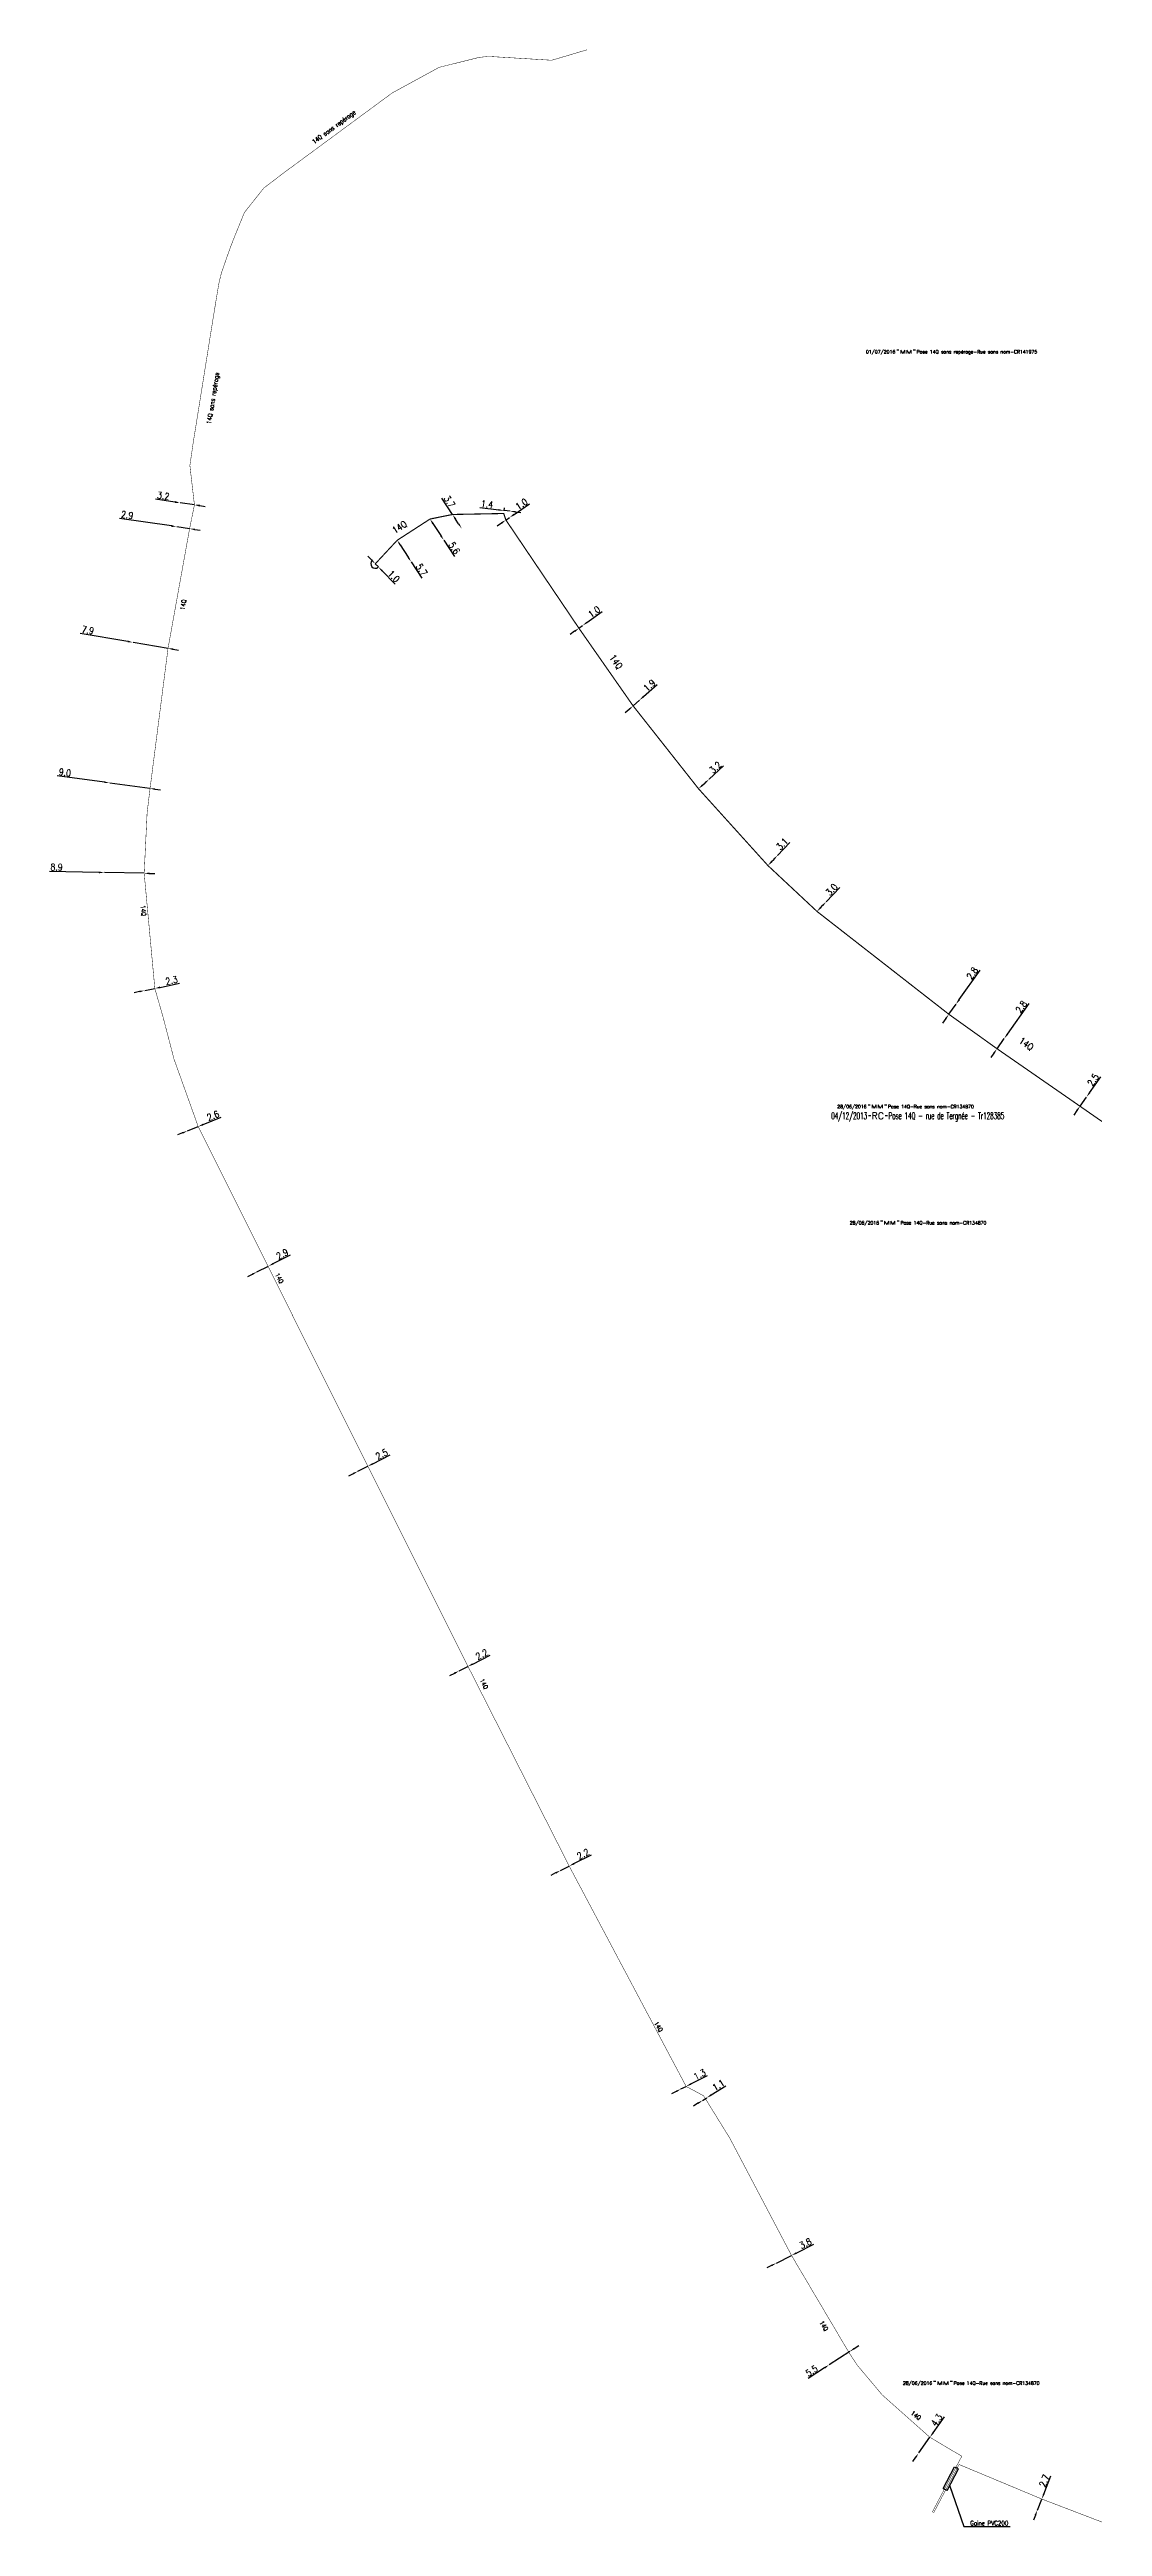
# Model space of a CAD drawing. Header units: millimetres. Extents: x 163765 to 164000, y 124447 to 125000.
import ezdxf
from ezdxf.enums import TextEntityAlignment as Align

# ---------------------------------------------------------------- set-up
doc = ezdxf.new("R2010")
doc.units = ezdxf.units.MM
doc.header["$PDMODE"] = 34
doc.linetypes.add('S_ST', pattern=[14, 8, -1.5, 0, -1.5, 0, -1.5, 0, -1.5])
doc.layers.get('0').update_dxf_attribs({"linetype": 'CONTINUOUS'})
doc.layers.get('DEFPOINTS').update_dxf_attribs({"linetype": 'CONTINUOUS'})
for name, color, linetype in [('S_100', 5, 'CONTINUOUS'), ('S_300', 7, 'CONTINUOUS'), ('S_400', 7, 'CONTINUOUS'), ('S_910', 7, 'CONTINUOUS')]:
    doc.layers.add(name, color=color, linetype=linetype)
doc.styles.get("Standard").update_dxf_attribs({"font": 'romans.shx', "width": 0.85})
doc.dimstyles.get("Standard").update_dxf_attribs({"dimtxt": 1.5, "dimasz": 1.2, "dimexe": 0.625, "dimexo": 0.625, "dimgap": 0.25, "dimtad": 1, "dimdec": 1, "dimzin": 0, "dimdsep": 46, "dimtxsty": 'Standard', "dimcen": -0.5, "dimadec": 0, "dimazin": 0, "dimtfac": 1, "dimtdec": 1, "dimtmove": 0, "dimatfit": 3, "dimfxl": 0, "dimtolj": 1, "dimtzin": 0, "dimarcsym": 0})

msp = doc.modelspace()

# ---------------------------------------------------------------- texts
at = {"layer": 'S_100', "linetype": 'Continuous', "width": 0.85}
for s, height, rotation, p in [('14Q sans repérage', 1, 36.3699, (163823.97, 124978.9)), ('14Q sans repérage', 1, 80.9683, (163800.92, 124916.34)), ('14Q', 1.5, 32.9135, (163842.04, 124891.84)), ('14Q ', 1, 81.6563, (163795.05, 124874.79)), ('14Q', 1.5, 304.9329, (163889.85, 124864.25)), ('14Q', 1, 275.0461, (163785.23, 124808.88)), ('14Q', 1.5, 325.266, (163981.28, 124778.32)), ('14Q ', 1, 296.8609, (163815.2, 124726.46)), ('14Q ', 1, 296.8609, (163860.93, 124635.83)), ('14Q ', 1, 301.5265, (163899.87, 124559.18)), ('14Q ', 1, 301.5265, (163936.83, 124492.38)), ('14Q ', 1, 323.9371, (163957.19, 124471.91))]:
    msp.add_text(s, height=height, rotation=rotation, dxfattribs=at).set_placement(p)
at = {"layer": 'S_400', "linetype": 'Continuous', "insert": (163970.57, 124447.05), "char_height": 1, "attachment_point": 7}
msp.add_mtext('\\A1;Gaine PVC200', dxfattribs=at)

# ---------------------------------------------------------------- blocks, each defined once
blk = doc.blocks.new('*D0')
at = {"layer": 'DEFPOINTS', "color": 0, "linetype": 'Continuous', "transparency": 16777216}
for p in [(163996.55, 124766.07), (163996.55, 124766.07), (163995.11, 124764.03)]:
    blk.add_point(p, dxfattribs=at)
at = {"layer": 'S_100', "color": 0, "linetype": 'Continuous', "lineweight": -2, "transparency": 16777216}
for p, q in [((163995.11, 124764.03), (163996.55, 124766.07)), ((163997.24, 124767.05), (163999.76, 124770.63)), ((163994.42, 124763.05), (163993.73, 124762.07))]:
    blk.add_line(p, q, dxfattribs=at)
at = {"layer": 'S_100', "color": 0, "linetype": 'Continuous', "transparency": 16777216}
for points in [[(163997.08, 124767.17), (163997.4, 124766.94), (163996.55, 124766.07)], [(163994.25, 124763.16), (163994.58, 124762.93), (163995.11, 124764.03)]]:
    blk.add_solid(points, dxfattribs=at)
at = {"layer": 'S_100', "color": 0, "linetype": 'Continuous', "transparency": 16777216, "insert": (163998.03, 124769.91), "char_height": 1.5, "attachment_point": 5, "rotation": 54.8343}
blk.add_mtext('\\A1;2.5', dxfattribs=at)
blk = doc.blocks.new('*D1')
at = {"layer": 'DEFPOINTS', "color": 0, "linetype": 'Continuous', "transparency": 16777216}
for p in [(163976.56, 124776.88), (163978.18, 124779.17), (163978.18, 124779.17)]:
    blk.add_point(p, dxfattribs=at)
at = {"layer": 'S_100', "color": 0, "linetype": 'Continuous', "lineweight": -2, "transparency": 16777216}
for p, q in [((163978.88, 124780.15), (163983.72, 124786.96)), ((163976.56, 124776.88), (163978.18, 124779.17)), ((163975.87, 124775.91), (163975.17, 124774.93))]:
    blk.add_line(p, q, dxfattribs=at)
at = {"layer": 'S_100', "color": 0, "linetype": 'Continuous', "transparency": 16777216}
for points in [[(163975.71, 124776.02), (163976.03, 124775.79), (163976.56, 124776.88)], [(163978.72, 124780.26), (163979.04, 124780.03), (163978.18, 124779.17)]]:
    blk.add_solid(points, dxfattribs=at)
at = {"layer": 'S_100', "color": 0, "linetype": 'Continuous', "transparency": 16777216, "insert": (163981.98, 124786.25), "char_height": 1.5, "attachment_point": 5, "rotation": 54.6368}
blk.add_mtext('\\A1;2.8', dxfattribs=at)
blk = doc.blocks.new('*D2')
at = {"layer": 'DEFPOINTS', "color": 0, "linetype": 'Continuous', "transparency": 16777216}
for p in [(163965.79, 124784.58), (163967.41, 124786.86), (163967.41, 124786.86)]:
    blk.add_point(p, dxfattribs=at)
at = {"layer": 'S_100', "color": 0, "linetype": 'Continuous', "lineweight": -2, "transparency": 16777216}
for p, q in [((163968.1, 124787.84), (163972.77, 124794.45)), ((163965.1, 124783.6), (163964.41, 124782.62)), ((163965.79, 124784.58), (163967.41, 124786.86))]:
    blk.add_line(p, q, dxfattribs=at)
at = {"layer": 'S_100', "color": 0, "linetype": 'Continuous', "transparency": 16777216}
for points in [[(163967.94, 124787.96), (163968.26, 124787.73), (163967.41, 124786.86)], [(163964.94, 124783.71), (163965.26, 124783.48), (163965.79, 124784.58)]]:
    blk.add_solid(points, dxfattribs=at)
at = {"layer": 'S_100', "color": 0, "linetype": 'Continuous', "transparency": 16777216, "insert": (163971.04, 124793.73), "char_height": 1.5, "attachment_point": 5, "rotation": 54.7373}
blk.add_mtext('\\A1;2.8', dxfattribs=at)
blk = doc.blocks.new('*D3')
at = {"layer": 'DEFPOINTS', "color": 0, "linetype": 'Continuous', "transparency": 16777216}
for p in [(163938.4, 124809.72), (163938.4, 124809.72), (163936.33, 124807.55)]:
    blk.add_point(p, dxfattribs=at)
at = {"layer": 'S_100', "color": 0, "linetype": 'Continuous', "lineweight": -2, "transparency": 16777216}
for p, q in [((163938.4, 124809.72), (163941.42, 124812.89)), ((163937.16, 124808.42), (163937.57, 124808.85))]:
    blk.add_line(p, q, dxfattribs=at)
at = {"layer": 'S_100', "color": 0, "linetype": 'Continuous', "transparency": 16777216}
for points in [[(163937.43, 124808.99), (163937.72, 124808.72), (163938.4, 124809.72)], [(163937.02, 124808.56), (163937.31, 124808.28), (163936.33, 124807.55)]]:
    blk.add_solid(points, dxfattribs=at)
at = {"layer": 'S_100', "color": 0, "linetype": 'Continuous', "transparency": 16777216, "insert": (163939.6, 124812.43), "char_height": 1.5, "attachment_point": 5, "rotation": 46.4002}
blk.add_mtext('\\A1;3.0', dxfattribs=at)
blk = doc.blocks.new('*D4')
at = {"layer": 'DEFPOINTS', "color": 0, "linetype": 'Continuous', "transparency": 16777216}
for p in [(163925.37, 124817.79), (163927.5, 124820.05), (163927.5, 124820.05)]:
    blk.add_point(p, dxfattribs=at)
at = {"layer": 'S_100', "color": 0, "linetype": 'Continuous', "lineweight": -2, "transparency": 16777216}
for p, q in [((163927.5, 124820.05), (163930.24, 124822.97)), ((163926.2, 124818.67), (163926.67, 124819.18))]:
    blk.add_line(p, q, dxfattribs=at)
at = {"layer": 'S_100', "color": 0, "linetype": 'Continuous', "transparency": 16777216}
for points in [[(163926.05, 124818.8), (163926.34, 124818.53), (163925.37, 124817.79)], [(163926.53, 124819.31), (163926.82, 124819.04), (163927.5, 124820.05)]]:
    blk.add_solid(points, dxfattribs=at)
at = {"layer": 'S_100', "color": 0, "linetype": 'Continuous', "transparency": 16777216, "insert": (163928.55, 124822.63), "char_height": 1.5, "attachment_point": 5, "rotation": 46.8332}
blk.add_mtext('\\A1;3.1', dxfattribs=at)
blk = doc.blocks.new('*D5')
at = {"layer": 'DEFPOINTS', "color": 0, "linetype": 'Continuous', "transparency": 16777216}
for p in [(163909.86, 124834.95), (163912.23, 124837.09), (163912.23, 124837.09)]:
    blk.add_point(p, dxfattribs=at)
at = {"layer": 'S_100', "color": 0, "linetype": 'Continuous', "lineweight": -2, "transparency": 16777216}
for p, q in [((163912.23, 124837.09), (163915.47, 124840.03)), ((163910.75, 124835.75), (163911.34, 124836.29))]:
    blk.add_line(p, q, dxfattribs=at)
at = {"layer": 'S_100', "color": 0, "linetype": 'Continuous', "transparency": 16777216}
for points in [[(163910.62, 124835.9), (163910.88, 124835.6), (163909.86, 124834.95)], [(163911.21, 124836.44), (163911.48, 124836.14), (163912.23, 124837.09)]]:
    blk.add_solid(points, dxfattribs=at)
at = {"layer": 'S_100', "color": 0, "linetype": 'Continuous', "transparency": 16777216, "insert": (163913.63, 124839.71), "char_height": 1.5, "attachment_point": 5, "rotation": 42.1687}
blk.add_mtext('\\A1;3.2', dxfattribs=at)
blk = doc.blocks.new('*D6')
at = {"layer": 'DEFPOINTS', "color": 0, "linetype": 'Continuous', "transparency": 16777216}
for p in [(163896.66, 124854.73), (163896.66, 124854.73), (163895.24, 124853.47)]:
    blk.add_point(p, dxfattribs=at)
at = {"layer": 'S_100', "color": 0, "linetype": 'Continuous', "lineweight": -2, "transparency": 16777216}
for p, q in [((163895.24, 124853.47), (163896.66, 124854.73)), ((163897.56, 124855.53), (163900.65, 124858.26)), ((163894.34, 124852.68), (163893.44, 124851.88))]:
    blk.add_line(p, q, dxfattribs=at)
at = {"layer": 'S_100', "color": 0, "linetype": 'Continuous', "transparency": 16777216}
for points in [[(163897.43, 124855.68), (163897.69, 124855.38), (163896.66, 124854.73)], [(163894.21, 124852.82), (163894.47, 124852.53), (163895.24, 124853.47)]]:
    blk.add_solid(points, dxfattribs=at)
at = {"layer": 'S_100', "color": 0, "linetype": 'Continuous', "transparency": 16777216, "insert": (163898.89, 124858.04), "char_height": 1.5, "attachment_point": 5, "rotation": 41.532}
blk.add_mtext('\\A1;1.9', dxfattribs=at)
blk = doc.blocks.new('*D7')
at = {"layer": 'DEFPOINTS', "color": 0, "linetype": 'Continuous', "transparency": 16777216}
for p in [(163883.13, 124870.81), (163883.94, 124871.39), (163883.94, 124871.39)]:
    blk.add_point(p, dxfattribs=at)
at = {"layer": 'S_100', "color": 0, "linetype": 'Continuous', "lineweight": -2, "transparency": 16777216}
for p, q in [((163883.13, 124870.81), (163883.94, 124871.39)), ((163884.92, 124872.09), (163888.33, 124874.52)), ((163882.15, 124870.11), (163881.18, 124869.41))]:
    blk.add_line(p, q, dxfattribs=at)
at = {"layer": 'S_100', "color": 0, "linetype": 'Continuous', "transparency": 16777216}
for points in [[(163882.04, 124870.27), (163882.27, 124869.95), (163883.13, 124870.81)], [(163884.8, 124872.25), (163885.04, 124871.93), (163883.94, 124871.39)]]:
    blk.add_solid(points, dxfattribs=at)
at = {"layer": 'S_100', "color": 0, "linetype": 'Continuous', "transparency": 16777216, "insert": (163886.53, 124874.47), "char_height": 1.5, "attachment_point": 5, "rotation": 35.5557}
blk.add_mtext('\\A1;1.0', dxfattribs=at)
blk = doc.blocks.new('*D8')
at = {"layer": 'DEFPOINTS', "color": 0, "linetype": 'Continuous', "transparency": 16777216}
for p in [(163866.82, 124894.97), (163867.64, 124895.53), (163867.64, 124895.53)]:
    blk.add_point(p, dxfattribs=at)
at = {"layer": 'S_100', "color": 0, "linetype": 'Continuous', "lineweight": -2, "transparency": 16777216}
for p, q in [((163868.63, 124896.2), (163872.1, 124898.56)), ((163865.82, 124894.29), (163864.83, 124893.62)), ((163866.82, 124894.97), (163867.64, 124895.53))]:
    blk.add_line(p, q, dxfattribs=at)
at = {"layer": 'S_100', "color": 0, "linetype": 'Continuous', "transparency": 16777216}
for points in [[(163865.71, 124894.46), (163865.93, 124894.13), (163866.82, 124894.97)], [(163868.52, 124896.37), (163868.75, 124896.04), (163867.64, 124895.53)]]:
    blk.add_solid(points, dxfattribs=at)
at = {"layer": 'S_100', "color": 0, "linetype": 'Continuous', "transparency": 16777216, "insert": (163870.3, 124898.54), "char_height": 1.5, "attachment_point": 5, "rotation": 34.1971}
blk.add_mtext('\\A1;1.0', dxfattribs=at)
blk = doc.blocks.new('*D9')
at = {"layer": 'DEFPOINTS', "color": 0, "linetype": 'Continuous', "transparency": 16777216}
for p in [(163866.33, 124896.43), (163867.72, 124896.28), (163867.79, 124896.94)]:
    blk.add_point(p, dxfattribs=at)
at = {"layer": 'S_100', "color": 0, "linetype": 'Continuous', "lineweight": -2, "transparency": 16777216}
for p, q in [((163865.21, 124897.21), (163860.98, 124897.67)), ((163866.4, 124897.05), (163866.47, 124897.71)), ((163867.79, 124896.94), (163866.4, 124897.09)), ((163868.99, 124896.81), (163870.18, 124896.68))]:
    blk.add_line(p, q, dxfattribs=at)
at = {"layer": 'S_100', "color": 0, "linetype": 'Continuous', "transparency": 16777216}
for points in [[(163865.23, 124897.41), (163865.19, 124897.02), (163866.4, 124897.09)], [(163869.01, 124897.01), (163868.97, 124896.61), (163867.79, 124896.94)]]:
    blk.add_solid(points, dxfattribs=at)
at = {"layer": 'S_100', "color": 0, "linetype": 'Continuous', "transparency": 16777216, "insert": (163862.61, 124898.5), "char_height": 1.5, "attachment_point": 5, "rotation": 353.847}
blk.add_mtext('\\A1;1.4', dxfattribs=at)
blk = doc.blocks.new('*D10')
at = {"layer": 'DEFPOINTS', "color": 0, "linetype": 'Continuous', "transparency": 16777216}
for p in [(163854.89, 124896.21), (163856.92, 124893.11), (163856.92, 124893.11)]:
    blk.add_point(p, dxfattribs=at)
at = {"layer": 'S_100', "color": 0, "linetype": 'Continuous', "lineweight": -2, "transparency": 16777216}
for p, q in [((163854.89, 124896.21), (163852.5, 124899.87)), ((163856.26, 124894.11), (163855.55, 124895.2))]:
    blk.add_line(p, q, dxfattribs=at)
at = {"layer": 'S_100', "color": 0, "linetype": 'Continuous', "transparency": 16777216}
for points in [[(163855.72, 124895.31), (163855.38, 124895.09), (163854.89, 124896.21)], [(163856.43, 124894.22), (163856.09, 124894), (163856.92, 124893.11)]]:
    blk.add_solid(points, dxfattribs=at)
at = {"layer": 'S_100', "color": 0, "linetype": 'Continuous', "transparency": 16777216, "insert": (163854.21, 124899.08), "char_height": 1.5, "attachment_point": 5, "rotation": 303.1464}
blk.add_mtext('\\A1;3.7', dxfattribs=at)
blk = doc.blocks.new('*D11')
at = {"layer": 'DEFPOINTS', "color": 0, "linetype": 'Continuous', "transparency": 16777216}
for p in [(163849.86, 124895.19), (163852.93, 124890.5), (163852.93, 124890.5)]:
    blk.add_point(p, dxfattribs=at)
at = {"layer": 'S_100', "color": 0, "linetype": 'Continuous', "lineweight": -2, "transparency": 16777216}
for p, q in [((163850.39, 124895.53), (163850.39, 124895.53)), ((163850.52, 124894.18), (163852.27, 124891.51)), ((163852.93, 124890.5), (163855.32, 124886.84))]:
    blk.add_line(p, q, dxfattribs=at)
at = {"layer": 'S_100', "color": 0, "linetype": 'Continuous', "transparency": 16777216}
for points in [[(163850.69, 124894.29), (163850.35, 124894.08), (163849.86, 124895.19)], [(163852.44, 124891.61), (163852.1, 124891.4), (163852.93, 124890.5)]]:
    blk.add_solid(points, dxfattribs=at)
at = {"layer": 'S_100', "color": 0, "linetype": 'Continuous', "transparency": 16777216, "insert": (163855.29, 124888.71), "char_height": 1.5, "attachment_point": 5, "rotation": 303.1464}
blk.add_mtext('\\A1;5.6', dxfattribs=at)
blk = doc.blocks.new('*D12')
at = {"layer": 'DEFPOINTS', "color": 0, "linetype": 'Continuous', "transparency": 16777216}
for p in [(163842.53, 124890.45), (163845.63, 124885.66), (163845.63, 124885.66)]:
    blk.add_point(p, dxfattribs=at)
at = {"layer": 'S_100', "color": 0, "linetype": 'Continuous', "lineweight": -2, "transparency": 16777216}
for p, q in [((163843.06, 124890.79), (163843.06, 124890.79)), ((163843.19, 124889.44), (163844.98, 124886.67)), ((163845.63, 124885.66), (163848.01, 124881.99))]:
    blk.add_line(p, q, dxfattribs=at)
at = {"layer": 'S_100', "color": 0, "linetype": 'Continuous', "transparency": 16777216}
for points in [[(163843.35, 124889.55), (163843.02, 124889.33), (163842.53, 124890.45)], [(163845.15, 124886.78), (163844.81, 124886.56), (163845.63, 124885.66)]]:
    blk.add_solid(points, dxfattribs=at)
at = {"layer": 'S_100', "color": 0, "linetype": 'Continuous', "transparency": 16777216, "insert": (163847.99, 124883.87), "char_height": 1.5, "attachment_point": 5, "rotation": 302.9232}
blk.add_mtext('\\A1;5.7', dxfattribs=at)
blk = doc.blocks.new('*D13')
at = {"layer": 'DEFPOINTS', "color": 0, "linetype": 'Continuous', "transparency": 16777216}
for p in [(163837.63, 124885.19), (163838.33, 124884.48), (163838.33, 124884.48)]:
    blk.add_point(p, dxfattribs=at)
at = {"layer": 'S_300', "color": 0, "linetype": 'Continuous', "lineweight": -2, "transparency": 16777216}
for p, q in [((163836.79, 124886.05), (163835.95, 124886.91)), ((163837.63, 124885.19), (163838.33, 124884.48)), ((163839.17, 124883.62), (163842.1, 124880.62))]:
    blk.add_line(p, q, dxfattribs=at)
at = {"layer": 'S_300', "color": 0, "linetype": 'Continuous', "transparency": 16777216}
for points in [[(163836.94, 124886.19), (163836.65, 124885.91), (163837.63, 124885.19)], [(163839.31, 124883.76), (163839.03, 124883.48), (163838.33, 124884.48)]]:
    blk.add_solid(points, dxfattribs=at)
at = {"layer": 'S_300', "color": 0, "linetype": 'Continuous', "transparency": 16777216, "insert": (163841.77, 124882.39), "char_height": 1.5, "attachment_point": 5, "rotation": 314.3808}
blk.add_mtext('\\A1;1.0', dxfattribs=at)
blk = doc.blocks.new('M_300_02')
at = {"color": 0, "linetype": 'Continuous'}
blk.add_arc((0, 0), 1, 270, 90, dxfattribs=at)
at = {"color": 0, "linetype": 'Continuous', "width": 0.75, "flags": 3}
for tag, p in [('DEF_LEG', (0, -5)), ('DEF_COUP', (0, -7.5)), ('DEF_TYPE', (0, -10))]:
    blk.add_attdef(tag, text='', height=1.2, dxfattribs=at).set_placement(p, align=Align.MIDDLE)
blk = doc.blocks.new('GIS_MODF')
at = {"color": 0, "linetype": 'Continuous', "flags": 128}
for points in [[(-2.18, -0.01), (-1.68, -0.01)], [(1.52, -0.01), (2.02, -0.01)]]:
    blk.add_lwpolyline(points, dxfattribs=at)
at = {"color": 0, "linetype": 'Continuous', "width": 0.5}
blk.add_attdef('DATE', text='', height=1.5, dxfattribs=at).set_placement((-2.5, -0.8), align=Align.RIGHT)
at = {"color": 0, "linetype": 'Continuous', "width": 1.771291}
blk.add_attdef('USER', text='', height=1.5, dxfattribs=at).set_placement((-1.51, -0.8), (1.28, -0.8), align=Align.FIT)
at = {"color": 0, "linetype": 'Continuous', "width": 0.5}
blk.add_attdef('DESC', (2.29, -0.8), '', height=1.5, dxfattribs=at)
blk = doc.blocks.new('*D137')
at = {"layer": 'DEFPOINTS', "color": 0, "linetype": 'Continuous', "transparency": 16777216}
for p in [(163985.57, 124450.42), (163985.57, 124450.42), (163986.57, 124452.93)]:
    blk.add_point(p, dxfattribs=at)
at = {"layer": 'S_100', "color": 0, "linetype": 'Continuous', "lineweight": -2, "transparency": 16777216}
for p, q in [((163987.01, 124454.05), (163988.62, 124458.11)), ((163985.57, 124450.42), (163986.57, 124452.93)), ((163985.13, 124449.3), (163984.69, 124448.19))]:
    blk.add_line(p, q, dxfattribs=at)
at = {"layer": 'S_100', "color": 0, "linetype": 'Continuous', "transparency": 16777216}
for points in [[(163984.95, 124449.38), (163985.32, 124449.23), (163985.57, 124450.42)], [(163986.83, 124454.12), (163987.2, 124453.97), (163986.57, 124452.93)]]:
    blk.add_solid(points, dxfattribs=at)
at = {"layer": 'S_100', "color": 0, "linetype": 'Continuous', "transparency": 16777216, "insert": (163987.11, 124457), "char_height": 1.5, "attachment_point": 5, "rotation": 68.3822}
blk.add_mtext('\\A1;2.7', dxfattribs=at)
blk = doc.blocks.new('*D138')
at = {"layer": 'DEFPOINTS', "color": 0, "linetype": 'Continuous', "transparency": 16777216}
for p in [(163961.57, 124466.73), (163959.07, 124463.23), (163959.07, 124463.23)]:
    blk.add_point(p, dxfattribs=at)
at = {"layer": 'S_100', "color": 0, "linetype": 'Continuous', "lineweight": -2, "transparency": 16777216}
for p, q in [((163959.07, 124463.23), (163961.57, 124466.73)), ((163962.27, 124467.71), (163964.81, 124471.27)), ((163958.38, 124462.26), (163957.68, 124461.28))]:
    blk.add_line(p, q, dxfattribs=at)
at = {"layer": 'S_100', "color": 0, "linetype": 'Continuous', "transparency": 16777216}
for points in [[(163962.11, 124467.83), (163962.43, 124467.59), (163961.57, 124466.73)], [(163958.21, 124462.37), (163958.54, 124462.14), (163959.07, 124463.23)]]:
    blk.add_solid(points, dxfattribs=at)
at = {"layer": 'S_100', "color": 0, "linetype": 'Continuous', "transparency": 16777216, "insert": (163963.07, 124470.56), "char_height": 1.5, "attachment_point": 5, "rotation": 54.478}
blk.add_mtext('\\A1;4.3', dxfattribs=at)
blk = doc.blocks.new('*D139')
at = {"layer": 'DEFPOINTS', "color": 0, "linetype": 'Continuous', "transparency": 16777216}
for p in [(163943.65, 124485.89), (163939.04, 124482.9), (163939.04, 124482.9)]:
    blk.add_point(p, dxfattribs=at)
at = {"layer": 'S_100', "color": 0, "linetype": 'Continuous', "lineweight": -2, "transparency": 16777216}
for p, q in [((163943.65, 124485.89), (163939.04, 124482.9)), ((163944.66, 124486.55), (163945.66, 124487.2)), ((163938.03, 124482.24), (163934.37, 124479.86))]:
    blk.add_line(p, q, dxfattribs=at)
at = {"layer": 'S_100', "color": 0, "linetype": 'Continuous', "transparency": 16777216}
for points in [[(163944.55, 124486.72), (163944.76, 124486.38), (163943.65, 124485.89)], [(163937.92, 124482.41), (163938.14, 124482.07), (163939.04, 124482.9)]]:
    blk.add_solid(points, dxfattribs=at)
at = {"layer": 'S_100', "color": 0, "linetype": 'Continuous', "transparency": 16777216, "insert": (163935.15, 124481.56), "char_height": 1.5, "attachment_point": 5, "rotation": 33.0253}
blk.add_mtext('\\A1;5.5', dxfattribs=at)
blk = doc.blocks.new('*D219')
at = {"layer": 'DEFPOINTS', "color": 0, "linetype": 'Continuous', "transparency": 16777216}
for p in [(163927.25, 124505.63), (163927.25, 124505.63), (163930.64, 124507.34)]:
    blk.add_point(p, dxfattribs=at)
at = {"layer": 'S_100', "color": 0, "linetype": 'Continuous', "lineweight": -2, "transparency": 16777216}
for p, q in [((163927.25, 124505.63), (163930.64, 124507.34)), ((163931.71, 124507.88), (163935.62, 124509.84)), ((163926.17, 124505.1), (163925.1, 124504.56))]:
    blk.add_line(p, q, dxfattribs=at)
at = {"layer": 'S_100', "color": 0, "linetype": 'Continuous', "transparency": 16777216}
for points in [[(163926.08, 124505.27), (163926.26, 124504.92), (163927.25, 124505.63)], [(163931.63, 124508.06), (163931.8, 124507.7), (163930.64, 124507.34)]]:
    blk.add_solid(points, dxfattribs=at)
at = {"layer": 'S_100', "color": 0, "linetype": 'Continuous', "transparency": 16777216, "insert": (163933.76, 124510.02), "char_height": 1.5, "attachment_point": 5, "rotation": 26.6756}
blk.add_mtext('\\A1;3.8', dxfattribs=at)
blk = doc.blocks.new('*D220')
at = {"layer": 'DEFPOINTS', "color": 0, "linetype": 'Continuous', "transparency": 16777216}
for p in [(163910.76, 124541.96), (163910.76, 124541.96), (163911.69, 124542.55)]:
    blk.add_point(p, dxfattribs=at)
at = {"layer": 'S_100', "color": 0, "linetype": 'Continuous', "lineweight": -2, "transparency": 16777216}
for p, q in [((163912.71, 124543.18), (163915.95, 124545.22)), ((163909.74, 124541.33), (163908.73, 124540.69)), ((163910.76, 124541.96), (163911.69, 124542.55))]:
    blk.add_line(p, q, dxfattribs=at)
at = {"layer": 'S_100', "color": 0, "linetype": 'Continuous', "transparency": 16777216}
for points in [[(163909.64, 124541.5), (163909.85, 124541.16), (163910.76, 124541.96)], [(163912.6, 124543.35), (163912.82, 124543.02), (163911.69, 124542.55)]]:
    blk.add_solid(points, dxfattribs=at)
at = {"layer": 'S_100', "color": 0, "linetype": 'Continuous', "transparency": 16777216, "insert": (163914.31, 124545.37), "char_height": 1.5, "attachment_point": 5, "rotation": 32.0791}
blk.add_mtext('\\A1;1.1', dxfattribs=at)
blk = doc.blocks.new('*D221')
at = {"layer": 'DEFPOINTS', "color": 0, "linetype": 'Continuous', "transparency": 16777216}
for p in [(163905.93, 124544.52), (163905.93, 124544.52), (163907.09, 124545.1)]:
    blk.add_point(p, dxfattribs=at)
at = {"layer": 'S_100', "color": 0, "linetype": 'Continuous', "lineweight": -2, "transparency": 16777216}
for p, q in [((163905.93, 124544.52), (163907.09, 124545.1)), ((163908.16, 124545.65), (163911.9, 124547.54)), ((163904.86, 124543.97), (163903.79, 124543.43))]:
    blk.add_line(p, q, dxfattribs=at)
at = {"layer": 'S_100', "color": 0, "linetype": 'Continuous', "transparency": 16777216}
for points in [[(163904.77, 124544.15), (163904.95, 124543.8), (163905.93, 124544.52)], [(163908.07, 124545.82), (163908.25, 124545.47), (163907.09, 124545.1)]]:
    blk.add_solid(points, dxfattribs=at)
at = {"layer": 'S_100', "color": 0, "linetype": 'Continuous', "transparency": 16777216, "insert": (163910.11, 124547.76), "char_height": 1.5, "attachment_point": 5, "rotation": 26.8699}
blk.add_mtext('\\A1;1.3', dxfattribs=at)
blk = doc.blocks.new('*D222')
at = {"layer": 'DEFPOINTS', "color": 0, "linetype": 'Continuous', "transparency": 16777216}
for p in [(163880.96, 124594.31), (163879, 124593.31), (163879, 124593.31)]:
    blk.add_point(p, dxfattribs=at)
at = {"layer": 'S_100', "color": 0, "linetype": 'Continuous', "lineweight": -2, "transparency": 16777216}
for p, q in [((163879, 124593.31), (163880.96, 124594.31)), ((163882.03, 124594.85), (163885.93, 124596.82)), ((163877.93, 124592.77), (163876.86, 124592.23))]:
    blk.add_line(p, q, dxfattribs=at)
at = {"layer": 'S_100', "color": 0, "linetype": 'Continuous', "transparency": 16777216}
for points in [[(163881.94, 124595.03), (163882.12, 124594.67), (163880.96, 124594.31)], [(163877.84, 124592.95), (163878.02, 124592.59), (163879, 124593.31)]]:
    blk.add_solid(points, dxfattribs=at)
at = {"layer": 'S_100', "color": 0, "linetype": 'Continuous', "transparency": 16777216, "insert": (163884.07, 124597), "char_height": 1.5, "attachment_point": 5, "rotation": 26.8699}
blk.add_mtext('\\A1;2.2', dxfattribs=at)
blk = doc.blocks.new('*D223')
at = {"layer": 'DEFPOINTS', "color": 0, "linetype": 'Continuous', "transparency": 16777216}
for p in [(163858.33, 124638.9), (163856.37, 124637.91), (163856.37, 124637.91)]:
    blk.add_point(p, dxfattribs=at)
at = {"layer": 'S_100', "color": 0, "linetype": 'Continuous', "lineweight": -2, "transparency": 16777216}
for p, q in [((163856.37, 124637.91), (163858.33, 124638.9)), ((163859.4, 124639.44), (163863.3, 124641.42)), ((163855.3, 124637.36), (163854.23, 124636.82))]:
    blk.add_line(p, q, dxfattribs=at)
at = {"layer": 'S_100', "color": 0, "linetype": 'Continuous', "transparency": 16777216}
for points in [[(163859.31, 124639.62), (163859.49, 124639.26), (163858.33, 124638.9)], [(163855.21, 124637.54), (163855.39, 124637.18), (163856.37, 124637.91)]]:
    blk.add_solid(points, dxfattribs=at)
at = {"layer": 'S_100', "color": 0, "linetype": 'Continuous', "transparency": 16777216, "insert": (163861.44, 124641.6), "char_height": 1.5, "attachment_point": 5, "rotation": 26.8899}
blk.add_mtext('\\A1;2.2', dxfattribs=at)
blk = doc.blocks.new('*D224')
at = {"layer": 'DEFPOINTS', "color": 0, "linetype": 'Continuous', "transparency": 16777216}
for p in [(163833.75, 124682.49), (163833.75, 124682.49), (163835.98, 124683.62)]:
    blk.add_point(p, dxfattribs=at)
at = {"layer": 'S_100', "color": 0, "linetype": 'Continuous', "lineweight": -2, "transparency": 16777216}
for p, q in [((163833.75, 124682.49), (163835.98, 124683.62)), ((163837.05, 124684.16), (163840.95, 124686.14)), ((163832.68, 124681.95), (163831.61, 124681.4))]:
    blk.add_line(p, q, dxfattribs=at)
at = {"layer": 'S_100', "color": 0, "linetype": 'Continuous', "transparency": 16777216}
for points in [[(163832.59, 124682.13), (163832.77, 124681.77), (163833.75, 124682.49)], [(163836.96, 124684.34), (163837.14, 124683.98), (163835.98, 124683.62)]]:
    blk.add_solid(points, dxfattribs=at)
at = {"layer": 'S_100', "color": 0, "linetype": 'Continuous', "transparency": 16777216, "insert": (163839.08, 124686.31), "char_height": 1.5, "attachment_point": 5, "rotation": 26.8776}
blk.add_mtext('\\A1;2.5', dxfattribs=at)
blk = doc.blocks.new('*D225')
at = {"layer": 'DEFPOINTS', "color": 0, "linetype": 'Continuous', "transparency": 16777216}
for p in [(163811.19, 124727.02), (163811.19, 124727.02), (163813.78, 124728.33)]:
    blk.add_point(p, dxfattribs=at)
at = {"layer": 'S_100', "color": 0, "linetype": 'Continuous', "lineweight": -2, "transparency": 16777216}
for p, q in [((163811.19, 124727.02), (163813.78, 124728.33)), ((163814.85, 124728.88), (163818.69, 124730.83)), ((163810.12, 124726.48), (163809.05, 124725.93))]:
    blk.add_line(p, q, dxfattribs=at)
at = {"layer": 'S_100', "color": 0, "linetype": 'Continuous', "transparency": 16777216}
for points in [[(163810.03, 124726.66), (163810.21, 124726.3), (163811.19, 124727.02)], [(163814.75, 124729.05), (163814.94, 124728.7), (163813.78, 124728.33)]]:
    blk.add_solid(points, dxfattribs=at)
at = {"layer": 'S_100', "color": 0, "linetype": 'Continuous', "transparency": 16777216, "insert": (163816.85, 124731.01), "char_height": 1.5, "attachment_point": 5, "rotation": 26.9077}
blk.add_mtext('\\A1;2.9', dxfattribs=at)
blk = doc.blocks.new('*D226')
at = {"layer": 'DEFPOINTS', "color": 0, "linetype": 'Continuous', "transparency": 16777216}
for p in [(163795.65, 124758.51), (163795.65, 124758.51), (163798.06, 124759.49)]:
    blk.add_point(p, dxfattribs=at)
at = {"layer": 'S_100', "color": 0, "linetype": 'Continuous', "lineweight": -2, "transparency": 16777216}
for p, q in [((163799.17, 124759.94), (163803.22, 124761.59)), ((163794.54, 124758.06), (163793.43, 124757.61)), ((163795.65, 124758.51), (163798.06, 124759.49))]:
    blk.add_line(p, q, dxfattribs=at)
at = {"layer": 'S_100', "color": 0, "linetype": 'Continuous', "transparency": 16777216}
for points in [[(163799.09, 124760.13), (163799.24, 124759.76), (163798.06, 124759.49)], [(163794.46, 124758.24), (163794.61, 124757.87), (163795.65, 124758.51)]]:
    blk.add_solid(points, dxfattribs=at)
at = {"layer": 'S_100', "color": 0, "linetype": 'Continuous', "transparency": 16777216, "insert": (163801.37, 124761.92), "char_height": 1.5, "attachment_point": 5, "rotation": 22.1661}
blk.add_mtext('\\A1;2.6', dxfattribs=at)
blk = doc.blocks.new('*D227')
at = {"layer": 'DEFPOINTS', "color": 0, "linetype": 'Continuous', "transparency": 16777216}
for p in [(163786.12, 124789.88), (163786.12, 124789.88), (163788.37, 124790.35)]:
    blk.add_point(p, dxfattribs=at)
at = {"layer": 'S_100', "color": 0, "linetype": 'Continuous', "lineweight": -2, "transparency": 16777216}
for p, q in [((163784.94, 124789.64), (163783.77, 124789.4)), ((163786.12, 124789.88), (163788.37, 124790.35)), ((163789.55, 124790.59), (163793.87, 124791.49))]:
    blk.add_line(p, q, dxfattribs=at)
at = {"layer": 'S_100', "color": 0, "linetype": 'Continuous', "transparency": 16777216}
for points in [[(163784.9, 124789.84), (163784.98, 124789.45), (163786.12, 124789.88)], [(163789.51, 124790.79), (163789.59, 124790.4), (163788.37, 124790.35)]]:
    blk.add_solid(points, dxfattribs=at)
at = {"layer": 'S_100', "color": 0, "linetype": 'Continuous', "transparency": 16777216, "insert": (163792.11, 124792.15), "char_height": 1.5, "attachment_point": 5, "rotation": 11.6805}
blk.add_mtext('\\A1;2.3', dxfattribs=at)
blk = doc.blocks.new('*D228')
at = {"layer": 'DEFPOINTS', "color": 0, "linetype": 'Continuous', "transparency": 16777216}
for p in [(163777.09, 124816.23), (163777.09, 124816.23), (163785.99, 124816.06)]:
    blk.add_point(p, dxfattribs=at)
at = {"layer": 'S_100', "color": 0, "linetype": 'Continuous', "lineweight": -2, "transparency": 16777216}
for p, q in [((163775.89, 124816.26), (163764.84, 124816.47)), ((163785.99, 124816.06), (163777.09, 124816.23)), ((163787.19, 124816.04), (163788.39, 124816.02))]:
    blk.add_line(p, q, dxfattribs=at)
at = {"layer": 'S_100', "color": 0, "linetype": 'Continuous', "transparency": 16777216}
for points in [[(163775.89, 124816.46), (163775.89, 124816.06), (163777.09, 124816.23)], [(163787.19, 124816.24), (163787.18, 124815.84), (163785.99, 124816.06)]]:
    blk.add_solid(points, dxfattribs=at)
at = {"layer": 'S_100', "color": 0, "linetype": 'Continuous', "transparency": 16777216, "insert": (163766.41, 124817.44), "char_height": 1.5, "attachment_point": 5, "rotation": 358.9114}
blk.add_mtext('\\A1;8.9', dxfattribs=at)
blk = doc.blocks.new('*D229')
at = {"layer": 'DEFPOINTS', "color": 0, "linetype": 'Continuous', "transparency": 16777216}
for p in [(163778.31, 124836.23), (163778.31, 124836.23), (163787.23, 124835.04)]:
    blk.add_point(p, dxfattribs=at)
at = {"layer": 'S_100', "color": 0, "linetype": 'Continuous', "lineweight": -2, "transparency": 16777216}
for p, q in [((163777.12, 124836.39), (163766.57, 124837.81)), ((163787.23, 124835.04), (163778.31, 124836.23)), ((163788.42, 124834.88), (163789.61, 124834.72))]:
    blk.add_line(p, q, dxfattribs=at)
at = {"layer": 'S_100', "color": 0, "linetype": 'Continuous', "transparency": 16777216}
for points in [[(163777.15, 124836.59), (163777.09, 124836.2), (163778.31, 124836.23)], [(163788.44, 124835.08), (163788.39, 124834.68), (163787.23, 124835.04)]]:
    blk.add_solid(points, dxfattribs=at)
at = {"layer": 'S_100', "color": 0, "linetype": 'Continuous', "transparency": 16777216, "insert": (163768.28, 124838.59), "char_height": 1.5, "attachment_point": 5, "rotation": 352.351}
blk.add_mtext('\\A1;9.0', dxfattribs=at)
blk = doc.blocks.new('*D279')
at = {"layer": 'DEFPOINTS', "color": 0, "linetype": 'Continuous', "transparency": 16777216}
for p in [(163783.53, 124867.63), (163783.53, 124867.63), (163791.32, 124866.31)]:
    blk.add_point(p, dxfattribs=at)
at = {"layer": 'S_100', "color": 0, "linetype": 'Continuous', "lineweight": -2, "transparency": 16777216}
for p, q in [((163782.35, 124867.83), (163771.7, 124869.65)), ((163791.32, 124866.31), (163783.53, 124867.63)), ((163792.5, 124866.1), (163793.69, 124865.9))]:
    blk.add_line(p, q, dxfattribs=at)
at = {"layer": 'S_100', "color": 0, "linetype": 'Continuous', "transparency": 16777216}
for points in [[(163782.38, 124868.03), (163782.32, 124867.64), (163783.53, 124867.63)], [(163792.54, 124866.3), (163792.47, 124865.91), (163791.32, 124866.31)]]:
    blk.add_solid(points, dxfattribs=at)
at = {"layer": 'S_100', "color": 0, "linetype": 'Continuous', "transparency": 16777216, "insert": (163773.4, 124870.38), "char_height": 1.5, "attachment_point": 5, "rotation": 350.3235}
blk.add_mtext('\\A1;7.9', dxfattribs=at)
blk = doc.blocks.new('*D280')
at = {"layer": 'DEFPOINTS', "color": 0, "linetype": 'Continuous', "transparency": 16777216}
for p in [(163793.27, 124893.47), (163793.27, 124893.47), (163796.14, 124893.04)]:
    blk.add_point(p, dxfattribs=at)
at = {"layer": 'S_100', "color": 0, "linetype": 'Continuous', "lineweight": -2, "transparency": 16777216}
for p, q in [((163792.09, 124893.64), (163780.51, 124895.34)), ((163796.14, 124893.04), (163793.27, 124893.47)), ((163797.33, 124892.87), (163798.52, 124892.7))]:
    blk.add_line(p, q, dxfattribs=at)
at = {"layer": 'S_100', "color": 0, "linetype": 'Continuous', "transparency": 16777216}
for points in [[(163792.12, 124893.84), (163792.06, 124893.44), (163793.27, 124893.47)], [(163797.36, 124893.07), (163797.3, 124892.67), (163796.14, 124893.04)]]:
    blk.add_solid(points, dxfattribs=at)
at = {"layer": 'S_100', "color": 0, "linetype": 'Continuous', "transparency": 16777216, "insert": (163782.19, 124896.1), "char_height": 1.5, "attachment_point": 5, "rotation": 351.6446}
blk.add_mtext('\\A1;2.9', dxfattribs=at)
blk = doc.blocks.new('*D281')
at = {"layer": 'DEFPOINTS', "color": 0, "linetype": 'Continuous', "transparency": 16777216}
for p in [(163794.05, 124898.82), (163794.05, 124898.82), (163797.22, 124898.36)]:
    blk.add_point(p, dxfattribs=at)
at = {"layer": 'S_100', "color": 0, "linetype": 'Continuous', "lineweight": -2, "transparency": 16777216}
for p, q in [((163792.87, 124898.99), (163788.54, 124899.63)), ((163797.22, 124898.36), (163794.05, 124898.82)), ((163798.41, 124898.18), (163799.6, 124898.01))]:
    blk.add_line(p, q, dxfattribs=at)
at = {"layer": 'S_100', "color": 0, "linetype": 'Continuous', "transparency": 16777216}
for points in [[(163792.9, 124899.19), (163792.84, 124898.8), (163794.05, 124898.82)], [(163798.44, 124898.38), (163798.38, 124897.98), (163797.22, 124898.36)]]:
    blk.add_solid(points, dxfattribs=at)
at = {"layer": 'S_100', "color": 0, "linetype": 'Continuous', "transparency": 16777216, "insert": (163790.26, 124900.39), "char_height": 1.5, "attachment_point": 5, "rotation": 351.6446}
blk.add_mtext('\\A1;3.2', dxfattribs=at)

# ---------------------------------------------------------------- dimensions: what is measured, and where the dimension line sits
at = {"layer": 'S_100', "linetype": 'Continuous'}
for base, p1, p2, angle, override, picture, middle in [((163794.05, 124898.82), (163797.22, 124898.36), (163794.05, 124898.82), 351.6446, {"dimatfit": 0}, '*D281', (163790.11, 124899.4)), ((163856.92, 124893.11), (163854.89, 124896.21), (163856.92, 124893.11), 123.1464, {"dimse2": 1}, '*D10', (163853.37, 124898.54)), ((163867.79, 124896.94), (163866.33, 124896.43), (163867.72, 124896.28), 173.847, {"dimse2": 1}, '*D9', (163862.5, 124897.51)), ((163793.27, 124893.47), (163796.14, 124893.04), (163793.27, 124893.47), 351.6446, {"dimatfit": 0}, '*D280', (163782.05, 124895.12)), ((163852.93, 124890.5), (163849.86, 124895.19), (163852.93, 124890.5), 123.1464, {"dimse2": 1}, '*D11', (163854.45, 124888.17)), ((163845.63, 124885.66), (163842.53, 124890.45), (163845.63, 124885.66), 122.9232, {"dimse2": 1}, '*D12', (163847.15, 124883.32)), ((163783.53, 124867.63), (163791.32, 124866.31), (163783.53, 124867.63), 350.3235, {"dimatfit": 0}, '*D279', (163773.23, 124869.39)), ((163778.31, 124836.23), (163787.23, 124835.04), (163778.31, 124836.23), 352.351, {"dimatfit": 0}, '*D229', (163768.14, 124837.6)), ((163912.23, 124837.09), (163909.86, 124834.95), (163912.23, 124837.09), 222.1687, {"dimse2": 1}, '*D5', (163914.3, 124838.96)), ((163927.5, 124820.05), (163925.37, 124817.79), (163927.5, 124820.05), 226.8332, {"dimse2": 1}, '*D4', (163929.28, 124821.95)), ((163777.09, 124816.23), (163785.99, 124816.06), (163777.09, 124816.23), 358.9114, {"dimatfit": 0}, '*D228', (163766.39, 124816.44)), ((163786.12, 124789.88), (163788.37, 124790.35), (163786.12, 124789.88), 11.6805, {"dimatfit": 0}, '*D227', (163792.32, 124791.17)), ((163967.41, 124786.86), (163965.79, 124784.58), (163967.41, 124786.86), 234.7373, {"dimse2": 1}, '*D2', (163971.86, 124793.15)), ((163978.18, 124779.17), (163976.56, 124776.88), (163978.18, 124779.17), 234.6368, {"dimse2": 1}, '*D1', (163982.8, 124785.67)), ((163795.65, 124758.51), (163798.06, 124759.49), (163795.65, 124758.51), 22.1661, {"dimatfit": 0}, '*D226', (163801.75, 124761)), ((163811.19, 124727.02), (163813.78, 124728.33), (163811.19, 124727.02), 26.9077, {"dimatfit": 0}, '*D225', (163817.3, 124730.12)), ((163833.75, 124682.49), (163835.98, 124683.62), (163833.75, 124682.49), 26.8776, {"dimatfit": 0}, '*D224', (163839.54, 124685.42)), ((163856.37, 124637.91), (163858.33, 124638.9), (163856.37, 124637.91), 26.8899, {"dimatfit": 0}, '*D223', (163861.89, 124640.7)), ((163879, 124593.31), (163880.96, 124594.31), (163879, 124593.31), 26.8699, {"dimatfit": 0}, '*D222', (163884.52, 124596.11)), ((163905.93, 124544.52), (163907.09, 124545.1), (163905.93, 124544.52), 26.8699, {"dimatfit": 0}, '*D221', (163910.57, 124546.86)), ((163910.76, 124541.96), (163911.69, 124542.55), (163910.76, 124541.96), 32.0791, {"dimatfit": 0}, '*D220', (163914.84, 124544.52)), ((163927.25, 124505.63), (163930.64, 124507.34), (163927.25, 124505.63), 26.6756, {"dimatfit": 0}, '*D219', (163934.2, 124509.13)), ((163939.04, 124482.9), (163943.65, 124485.89), (163939.04, 124482.9), 33.0253, {"dimatfit": 0}, '*D139', (163935.7, 124480.72)), ((163959.07, 124463.23), (163961.57, 124466.73), (163959.07, 124463.23), 54.478, {"dimatfit": 0}, '*D138', (163963.89, 124469.98)), ((163985.57, 124450.42), (163986.57, 124452.93), (163985.57, 124450.42), 68.3822, {"dimatfit": 0}, '*D137', (163988.04, 124456.64))]:
    dim = msp.add_linear_dim(base=base, p1=p1, p2=p2, angle=angle, dimstyle='Standard', override=override, dxfattribs=at)
    dim.commit()
    dim.dimension.update_dxf_attribs({"geometry": picture, "text_midpoint": middle, "dimtype": 160})
for base, p1, p2, angle, picture, middle in [((163867.64, 124895.53), (163866.82, 124894.97), (163867.64, 124895.53), 214.1971, '*D8', (163870.3, 124898.54)), ((163883.94, 124871.39), (163883.13, 124870.81), (163883.94, 124871.39), 215.5557, '*D7', (163886.53, 124874.47)), ((163896.66, 124854.73), (163895.24, 124853.47), (163896.66, 124854.73), 221.532, '*D6', (163898.89, 124858.04)), ((163938.4, 124809.72), (163936.33, 124807.55), (163938.4, 124809.72), 226.4002, '*D3', (163939.6, 124812.43)), ((163996.55, 124766.07), (163995.11, 124764.03), (163996.55, 124766.07), 234.8343, '*D0', (163998.03, 124769.91))]:
    dim = msp.add_linear_dim(base=base, p1=p1, p2=p2, angle=angle, dimstyle='Standard', override={"dimse2": 1}, dxfattribs=at)
    dim.commit()
    dim.dimension.update_dxf_attribs({"geometry": picture, "text_midpoint": middle})
at = {"layer": 'S_300', "linetype": 'Continuous'}
dim = msp.add_linear_dim(base=(163838.33, 124884.48), p1=(163837.63, 124885.19), p2=(163838.33, 124884.48), angle=134.3808, dimstyle='Standard', override={"dimse2": 1}, dxfattribs=at)
dim.commit()
dim.dimension.update_dxf_attribs({"geometry": '*D13', "text_midpoint": (163841.77, 124882.39)})

# ---------------------------------------------------------------- linework, layer by layer
at = {"layer": 'S_100', "linetype": 'S_ST', "flags": 128}
for points in [[(163961.56, 124466.72, 0.1, 0.1, 0), (163950.9, 124476.19, 0.1, 0.1, 0), (163945.27, 124482.9, 0.1, 0.1, 0), (163943.42, 124485.75, 0.1, 0.1, 0), (163930.64, 124507.34, 0.1, 0.1, 0), (163916.85, 124533.53, 0.1, 0.1, 0), (163910.99, 124543, 0.1, 0.1, 0), (163907.09, 124545.1, 0.1, 0.1, 0), (163880.96, 124594.31, 0.1, 0.1, 0), (163858.35, 124638.91, 0.1, 0.1, 0), (163835.98, 124683.62, 0.1, 0.1, 0), (163798.06, 124759.49, 0.1, 0.1, 0), (163792.66, 124774.54, 0.1, 0.1, 0), (163790.18, 124784.06, 0.1, 0.1, 0), (163788.37, 124790.35, 0.1, 0.1, 0), (163785.99, 124816.06, 0.1, 0.1, 0), (163786.65, 124829.63, 0.1, 0.1, 0), (163787.31, 124835.04, 0.1, 0.1, 0), (163791.32, 124866.31, 0.1, 0.1, 0), (163796.14, 124893.04, 0.1, 0.1, 0), (163796.14, 124893.04, 0.1, 0.1, 0), (163797.22, 124898.36, 0.1, 0.1, 0), (163797.22, 124898.36, 0.1, 0.1, 0), (163796.2, 124907.16, 0.1, 0.1, 0), (163796.61, 124909.92, 0.1, 0.1, 0), (163796.93, 124912.15, 0.1, 0.1, 0), (163799.18, 124926.17, 0.1, 0.1, 0), (163801.42, 124940.2, 0.1, 0.1, 0), (163802.08, 124944.19, 0.1, 0.1, 0), (163802.46, 124946.49, 0.1, 0.1, 0), (163802.56, 124947.09, 0.1, 0.1, 0), (163802.66, 124947.66, 0.1, 0.1, 0), (163802.78, 124948.23, 0.1, 0.1, 0), (163802.91, 124948.8, 0.1, 0.1, 0), (163803.06, 124949.42, 0.1, 0.1, 0), (163803.22, 124950.02, 0.1, 0.1, 0), (163803.31, 124950.31, 0.1, 0.1, 0), (163803.4, 124950.6, 0.1, 0.1, 0), (163804.73, 124954.41, 0.1, 0.1, 0), (163805.11, 124955.47, 0.1, 0.1, 0), (163805.5, 124956.52, 0.1, 0.1, 0), (163805.88, 124957.49, 0.1, 0.1, 0), (163806.27, 124958.47, 0.1, 0.1, 0), (163808.38, 124963.66, 0.1, 0.1, 0), (163812.72, 124969.12, 0.1, 0.1, 0), (163817.29, 124972.6, 0.1, 0.1, 0), (163841.39, 124990.35, 0.1, 0.1, 0), (163851.92, 124996.09, 0.1, 0.1, 0), (163860.8, 124998.3, 0.1, 0.1, 0), (163862.94, 124998.53, 0.1, 0.1, 0), (163877.06, 124997.67, 0.1, 0.1, 0), (163884.96, 125000.01, 0, 0, 0)], [(163962.37, 124449.8, 0.1, 0.1, 0), (163968.09, 124460.64, 0.1, 0.1, 0), (163986.57, 124452.93, 0.1, 0.1, 0), (164000, 124447.79, 0.1, 0.1, 0)]]:
    msp.add_lwpolyline(points, format="xyseb", dxfattribs=at)
at = {"layer": 'S_100', "const_width": 0.25}
msp.add_lwpolyline([(164000, 124760.63), (163995.11, 124764.03), (163976.56, 124776.88), (163965.79, 124784.58), (163936.33, 124807.55), (163925.37, 124817.79), (163909.86, 124834.95), (163895.24, 124853.47), (163883.13, 124870.81), (163866.82, 124894.97), (163866.33, 124896.43), (163854.89, 124896.21), (163849.86, 124895.19), (163842.53, 124890.45), (163837.63, 124885.19, -0.213798), (163837.63, 124885.19, -0.213798)], format="xyb", dxfattribs=at)
at = {"layer": 'S_100', "linetype": 'S_ST', "const_width": 0.1, "flags": 128}
for points in [[(163961.56, 124466.72), (163968.69, 124462.49)], [(163962.06, 124449.96), (163968.7, 124462.52)]]:
    msp.add_lwpolyline(points, dxfattribs=at)
at = {"layer": 'S_400', "color": 7, "linetype": 'CONTINUOUS'}
for p, q in [((163964.51, 124455.27), (163967.06, 124460.11)), ((163965.39, 124454.81), (163967.94, 124459.65)), ((163967.06, 124460.11), (163967.5, 124459.88)), ((163967.94, 124459.65), (163967.5, 124459.88)), ((163964.51, 124455.27), (163964.95, 124455.04)), ((163965.39, 124454.81), (163964.95, 124455.04))]:
    msp.add_line(p, q, dxfattribs=at)

# ---------------------------------------------------------------- block references
at = {"layer": 'S_300', "rotation": 220.4903193418886}
msp.add_blockref('M_300_02', (163837.63, 124885.19), dxfattribs=at)
at = {"layer": 'S_910', "color": 7}
ref = msp.add_blockref('GIS_MODF', (163956.32, 124932.97), dxfattribs=at)
ref.add_attrib('DATE', '01/07/2016', dxfattribs={"layer": '0', "color": 0, "linetype": 'Continuous', "height": 0.75}).set_placement((163953.82, 124932.17), align=Align.RIGHT)
ref.add_attrib('USER', 'MM', dxfattribs={"layer": '0', "color": 0, "linetype": 'Continuous', "height": 0.75, "width": 1.771291}).set_placement((163954.81, 124932.17), (163957.6, 124932.17), align=Align.FIT)
ref.add_attrib('DESC', 'Pose 14Q sans repérage-Rue sans nom-CR141975', (163958.61, 124932.17), dxfattribs={"layer": '0', "color": 0, "linetype": 'Continuous', "height": 0.75})
ref = msp.add_blockref('GIS_MODF', (163949.91, 124764.38), dxfattribs=at)
ref.add_attrib('DATE', '28/06/2016', dxfattribs={"layer": '0', "color": 0, "linetype": 'Continuous', "height": 0.75}).set_placement((163947.41, 124763.58), align=Align.RIGHT)
ref.add_attrib('USER', 'MM', dxfattribs={"layer": '0', "color": 0, "linetype": 'Continuous', "height": 0.75, "width": 1.771291}).set_placement((163948.4, 124763.58), (163951.18, 124763.58), align=Align.FIT)
ref.add_attrib('DESC', 'Pose 14Q-Rue sans nom-CR134870', (163952.2, 124763.58), dxfattribs={"layer": '0', "color": 0, "linetype": 'Continuous', "height": 0.75})
ref = msp.add_blockref('GIS_MODF', (163950.03, 124761.94), dxfattribs=at)
ref.add_attrib('DATE', '04/12/2013', dxfattribs={"layer": '0', "color": 0, "linetype": 'Continuous', "height": 1.5, "width": 0.5}).set_placement((163947.53, 124761.15), align=Align.RIGHT)
ref.add_attrib('USER', 'RC', dxfattribs={"layer": '0', "color": 0, "linetype": 'Continuous', "height": 1.5, "width": 0.99919}).set_placement((163948.53, 124761.15), (163951.31, 124761.15), align=Align.FIT)
ref.add_attrib('DESC', 'Pose 14Q - rue de Tergnée - Tr128385', (163952.32, 124761.15), dxfattribs={"layer": '0', "color": 0, "linetype": 'Continuous', "height": 1.5, "width": 0.5})
ref = msp.add_blockref('GIS_MODF', (163952.71, 124738.41), dxfattribs=at)
ref.add_attrib('DATE', '28/06/2016', dxfattribs={"layer": '0', "color": 0, "linetype": 'Continuous', "height": 0.75}).set_placement((163950.21, 124737.61), align=Align.RIGHT)
ref.add_attrib('USER', 'MM', dxfattribs={"layer": '0', "color": 0, "linetype": 'Continuous', "height": 0.75, "width": 1.771291}).set_placement((163951.21, 124737.61), (163953.99, 124737.61), align=Align.FIT)
ref.add_attrib('DESC', 'Pose 14Q-Rue sans nom-CR134870', (163955, 124737.61), dxfattribs={"layer": '0', "color": 0, "linetype": 'Continuous', "height": 0.75})
ref = msp.add_blockref('GIS_MODF', (163964.58, 124479.24), dxfattribs=at)
ref.add_attrib('DATE', '28/06/2016', dxfattribs={"layer": '0', "color": 0, "linetype": 'Continuous', "height": 0.75}).set_placement((163962.08, 124478.44), align=Align.RIGHT)
ref.add_attrib('USER', 'MM', dxfattribs={"layer": '0', "color": 0, "linetype": 'Continuous', "height": 0.75, "width": 1.771291}).set_placement((163963.08, 124478.44), (163965.86, 124478.44), align=Align.FIT)
ref.add_attrib('DESC', 'Pose 14Q-Rue sans nom-CR134870', (163966.87, 124478.44), dxfattribs={"layer": '0', "color": 0, "linetype": 'Continuous', "height": 0.75})

msp.set_redraw_order([(e.dxf.handle, doc.entitydb.next_handle()) for e in msp.query("TEXT MTEXT ATTDEF DIMENSION ARC_DIMENSION")])  # texts and dimensions are drawn at this point

# ---------------------------------------------------------------- leaders
at = {"layer": 'S_400', "linetype": 'Continuous', "annotation_type": 0, "has_hookline": 1, "hookline_direction": 0, "text_width": 8.9}
msp.add_leader([(163965.95, 124456.04), (163969.12, 124446.8), (163970.32, 124446.8)], dimstyle='Standard', dxfattribs=at)

doc.saveas('drawing.dxf')
